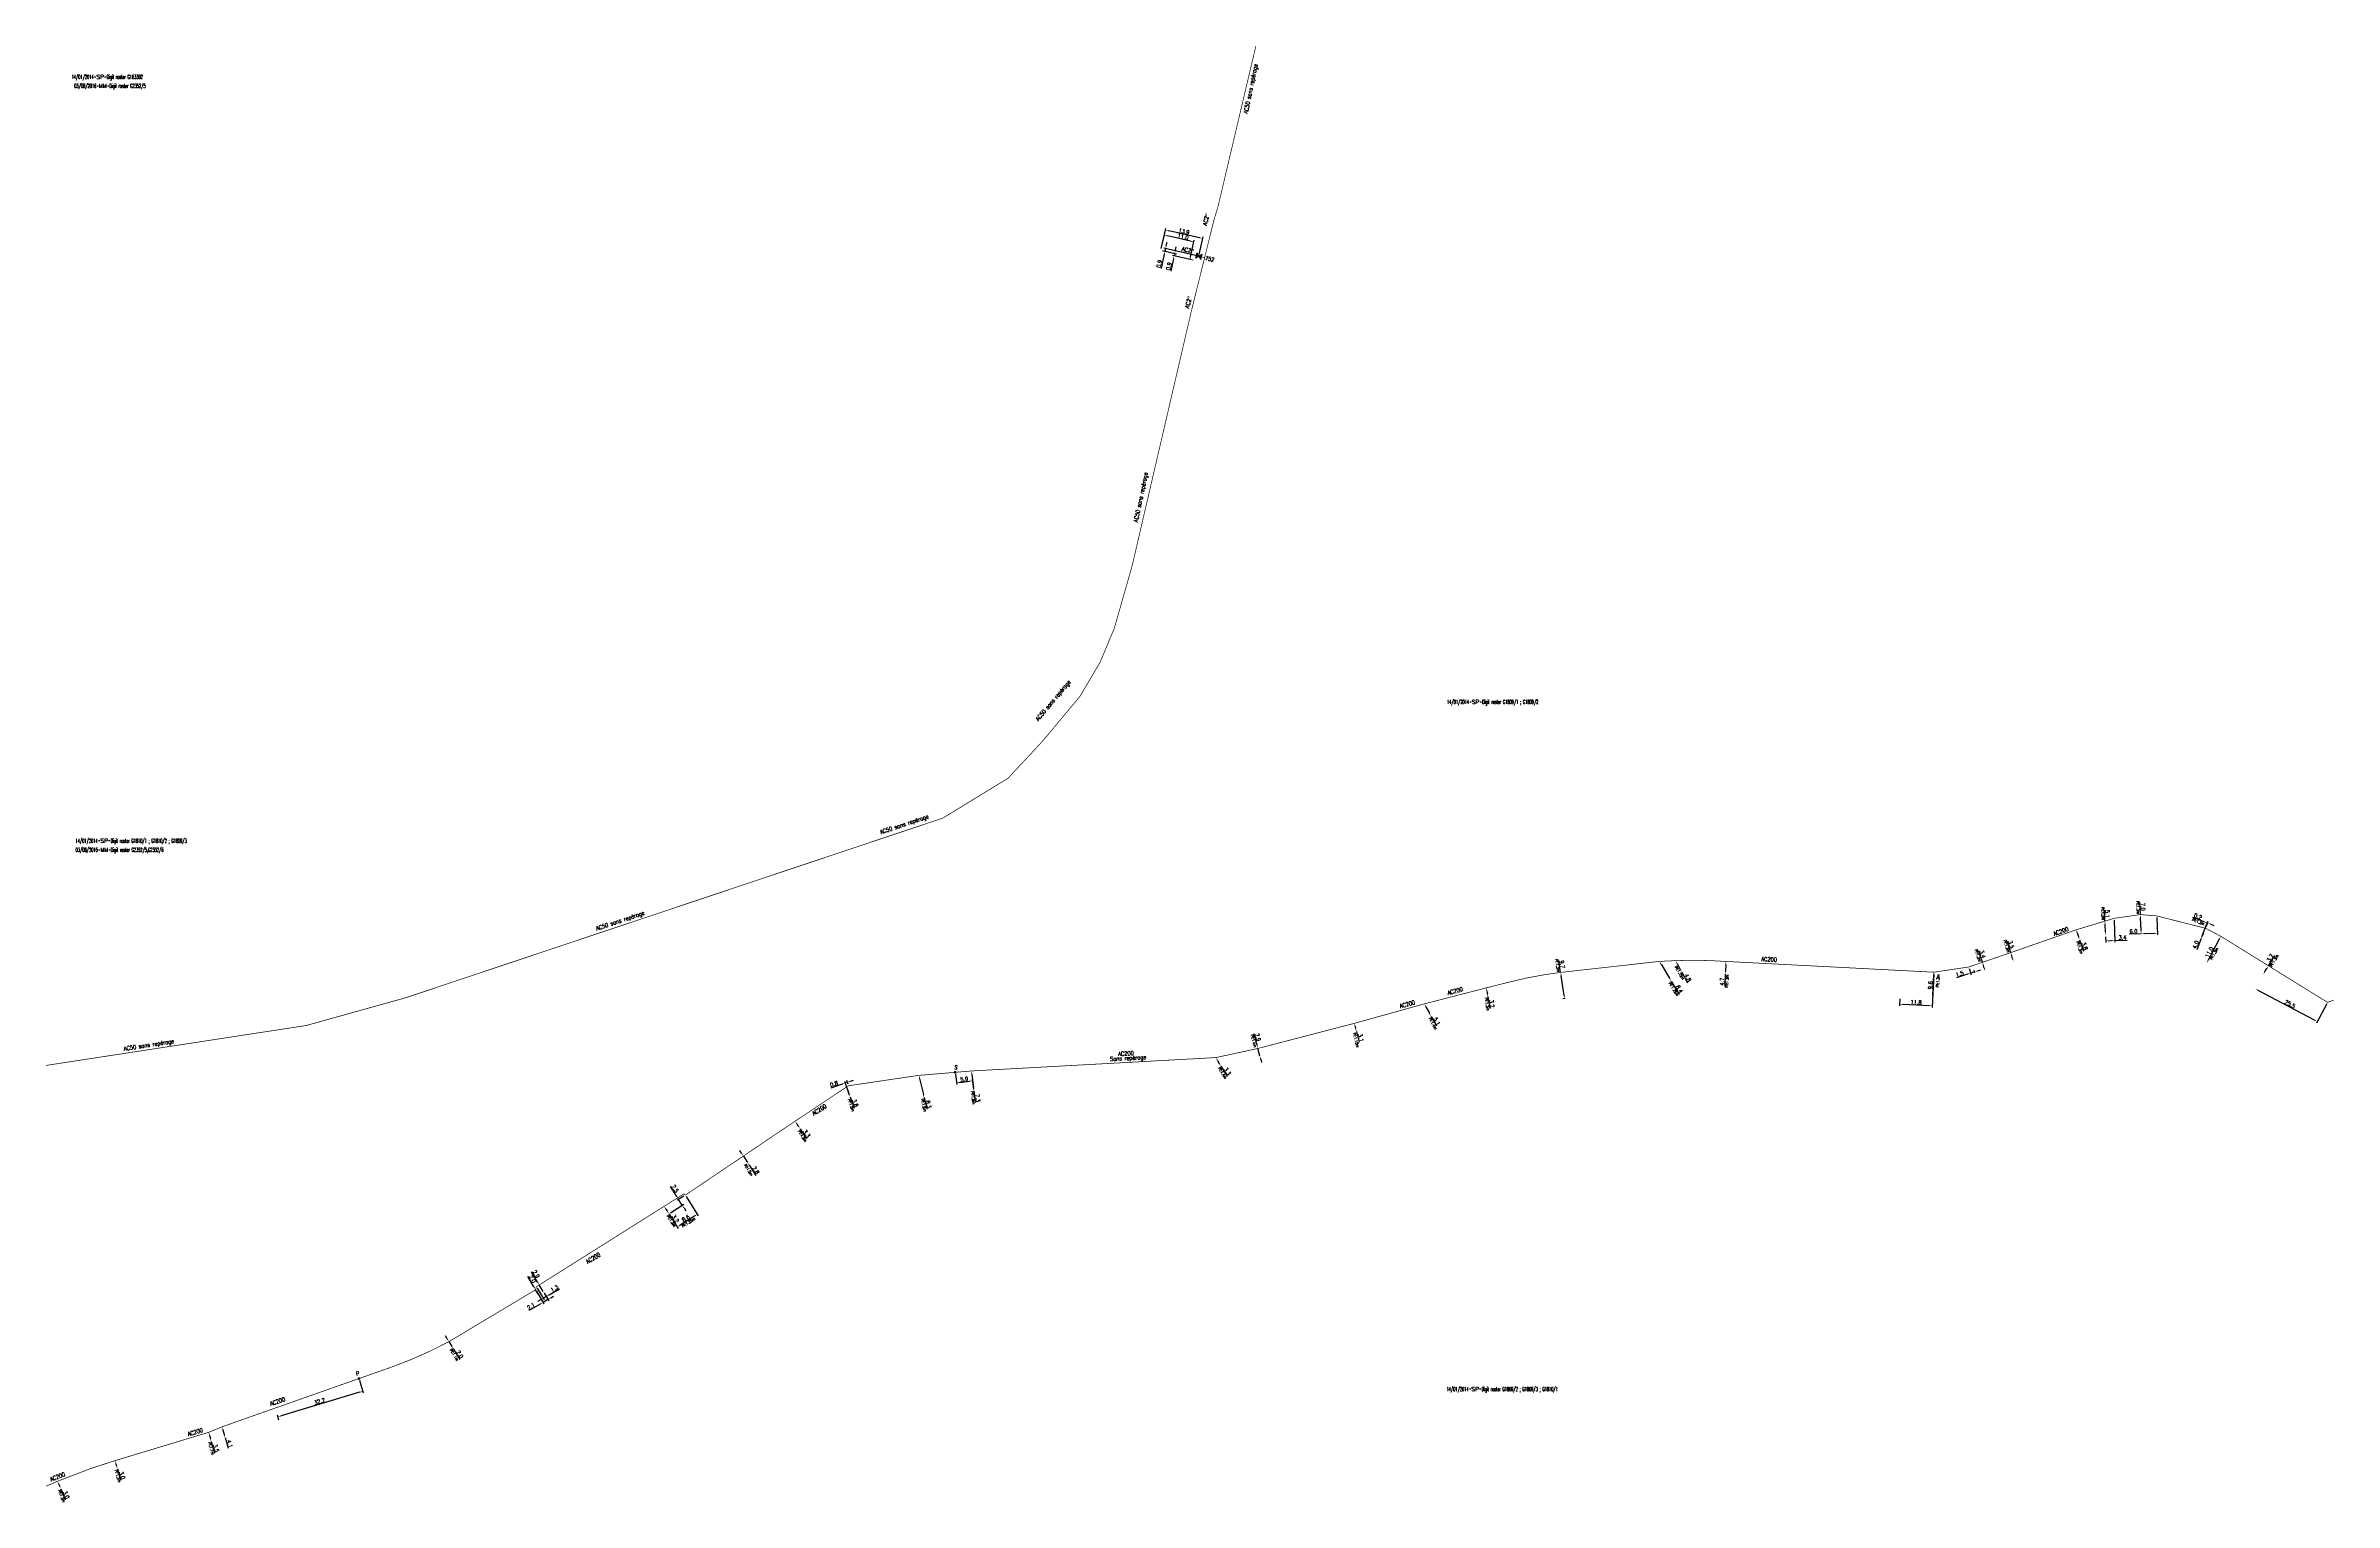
# Model space of a CAD drawing. Header units: millimetres. Extents: x 132993 to 134000, y 129004 to 130000.
# Drawn here: x 133000 to 133832, y 129471 to 130000 of the extents above; entities that cross this region are included whole.
import ezdxf
from ezdxf.enums import TextEntityAlignment as Align

# ---------------------------------------------------------------- set-up
doc = ezdxf.new("R2010")
doc.units = ezdxf.units.MM
doc.header["$PDMODE"] = 34
doc.layers.get('0').update_dxf_attribs({"linetype": 'CONTINUOUS'})
doc.layers.get('DefPoints').update_dxf_attribs({"linetype": 'CONTINUOUS', "lineweight": 0})
for name, color, linetype in [('G_120', 4, 'CONTINUOUS'), ('G_300', 7, 'CONTINUOUS'), ('G_910', 7, 'CONTINUOUS')]:
    doc.layers.add(name, color=color, linetype=linetype)
doc.styles.add('G_ROMANS', font='ROMANS.SHX', dxfattribs={"width": 0.75})
doc.styles.get("Standard").update_dxf_attribs({"font": 'romans.shx', "width": 0.85})
doc.linetypes.add('G_CROSS_COUNTRY', pattern='A,8,-7.08,["CROSS COUNTRY",Standard,S=1,R=0,X=-6.34,Y=-0.5],-7.08', length=22.16)
doc.linetypes.add('G_typB_AP', pattern='A,5,-0.3,["o",Standard,S=1.5,R=0,X=0,Y=-0.5],-1.65', length=6.95)
doc.dimstyles.get("Standard").update_dxf_attribs({"dimtxt": 1.5, "dimasz": 1.2, "dimexe": 0.625, "dimexo": 0.625, "dimgap": 0.25, "dimtad": 1, "dimdec": 1, "dimzin": 0, "dimdsep": 46, "dimtxsty": 'Standard', "dimcen": -0.5, "dimadec": 0, "dimazin": 0, "dimtfac": 1, "dimtdec": 1, "dimtmove": 0, "dimatfit": 3, "dimfxl": 0, "dimtolj": 1, "dimtzin": 0, "dimarcsym": 0})

# ---------------------------------------------------------------- blocks, each defined once
blk = doc.blocks.new('*D101')
at = {"layer": 'DefPoints', "color": 0, "linetype": 'Continuous', "transparency": 16777216}
for p in [(133405.36, 129925.79), (133410.38, 129924.65), (133416.58, 129922.32)]:
    blk.add_point(p, dxfattribs=at)
at = {"layer": 'G_120', "color": 0, "linetype": 'Continuous', "lineweight": -2, "transparency": 16777216}
for p, q in [((133410.64, 129925.82), (133410.91, 129926.99)), ((133405.97, 129925.66), (133410.99, 129924.51)), ((133409.91, 129922.61), (133408.91, 129918.22)), ((133415.97, 129922.46), (133409.57, 129923.91)), ((133410.38, 129924.65), (133410.18, 129923.78))]:
    blk.add_line(p, q, dxfattribs=at)
at = {"layer": 'G_120', "color": 0, "linetype": 'Continuous', "transparency": 16777216}
for points in [[(133409.72, 129922.65), (133410.11, 129922.56), (133410.18, 129923.78)], [(133410.45, 129925.87), (133410.84, 129925.78), (133410.38, 129924.65)]]:
    blk.add_solid(points, dxfattribs=at)
at = {"layer": 'G_120', "color": 0, "linetype": 'Continuous', "transparency": 16777216, "insert": (133408.28, 129919.96), "char_height": 1.5, "attachment_point": 5, "rotation": 77.17106}
blk.add_mtext('\\A1;0.9', dxfattribs=at)
blk = doc.blocks.new('*D102')
at = {"layer": 'DefPoints', "color": 0, "linetype": 'Continuous', "transparency": 16777216}
for p in [(133405.36, 129925.79), (133407.03, 129926.34), (133419.12, 129923.59)]:
    blk.add_point(p, dxfattribs=at)
at = {"layer": 'G_300', "color": 0, "linetype": 'Continuous', "lineweight": -2, "transparency": 16777216}
for p, q in [((133418.51, 129923.72), (133406.43, 129926.48)), ((133407.3, 129927.51), (133407.57, 129928.68)), ((133406.57, 129924.29), (133405.39, 129919.09)), ((133405.97, 129925.66), (133407.44, 129925.32)), ((133407.03, 129926.34), (133406.83, 129925.46))]:
    blk.add_line(p, q, dxfattribs=at)
at = {"layer": 'G_300', "color": 0, "linetype": 'Continuous', "transparency": 16777216}
for points in [[(133407.11, 129927.55), (133407.5, 129927.46), (133407.03, 129926.34)], [(133406.37, 129924.33), (133406.76, 129924.24), (133406.83, 129925.46)]]:
    blk.add_solid(points, dxfattribs=at)
at = {"layer": 'G_300', "color": 0, "linetype": 'Continuous', "transparency": 16777216, "insert": (133404.76, 129920.83), "char_height": 1.5, "attachment_point": 5, "rotation": 77.17106}
blk.add_mtext('\\A1;0.9', dxfattribs=at)
blk = doc.blocks.new('*D103')
at = {"layer": 'DefPoints', "color": 0, "linetype": 'Continuous', "transparency": 16777216}
for p in [(133407.03, 129933.1), (133405.36, 129925.79), (133419.12, 129923.59)]:
    blk.add_point(p, dxfattribs=at)
at = {"layer": 'G_300', "color": 0, "linetype": 'Continuous', "lineweight": -2, "transparency": 16777216}
for p, q in [((133405.5, 129926.4), (133407.17, 129933.71)), ((133419.41, 129930.28), (133408.2, 129932.84)), ((133419.25, 129924.2), (133420.72, 129930.62))]:
    blk.add_line(p, q, dxfattribs=at)
at = {"layer": 'G_300', "color": 0, "linetype": 'Continuous', "transparency": 16777216}
for points in [[(133408.24, 129933.03), (133408.15, 129932.64), (133407.03, 129933.1)], [(133419.45, 129930.48), (133419.37, 129930.09), (133420.58, 129930.02)]]:
    blk.add_solid(points, dxfattribs=at)
at = {"layer": 'G_300', "color": 0, "linetype": 'Continuous', "transparency": 16777216, "insert": (133413.75, 129932.6), "char_height": 1.5, "attachment_point": 5, "rotation": 347.17106}
blk.add_mtext('\\A1;13.9', dxfattribs=at)
blk = doc.blocks.new('G_300_04')
at = {"lineweight": 0}
h = blk.add_hatch(color=256, dxfattribs=at)
h.paths.add_polyline_path([(-1, 1), (-1, -1), (0, 0)])
h.paths.add_polyline_path([(1, 1), (0, 0), (1, -1)])
at = {"lineweight": 0, "flags": 128}
for points in [[(1, 1), (-1, -1)], [(1, -1), (-1, 1)], [(-1, 1), (-1, -1)], [(1, 1), (1, -1)]]:
    blk.add_lwpolyline(points, dxfattribs=at)
at = {"color": 0, "linetype": 'Continuous', "lineweight": 0, "style": 'G_ROMANS', "width": 0.75}
blk.add_attdef('NUM', text='', height=1.5, dxfattribs=at).set_placement((0, 2.07), align=Align.MIDDLE)
at = {"color": 0, "linetype": 'Continuous', "lineweight": 0, "style": 'G_ROMANS', "width": 0.75, "flags": 3}
for tag, p in [('DEF_COUP', (0, -5)), ('DEF_TYPE', (0, -7.5)), ('DEF_LEG', (0, -2.5))]:
    blk.add_attdef(tag, text='', height=1.2, dxfattribs=at).set_placement(p, align=Align.MIDDLE)
blk = doc.blocks.new('*D111')
at = {"layer": 'DefPoints', "color": 0, "linetype": 'Continuous', "transparency": 16777216}
for p in [(133806.17, 129662.46), (133806.17, 129662.46), (133808.08, 129665.57)]:
    blk.add_point(p, dxfattribs=at)
at = {"layer": 'G_120', "color": 0, "linetype": 'Continuous', "lineweight": -2, "transparency": 16777216}
for p, q in [((133808.08, 129665.57), (133810.37, 129669.29)), ((133806.8, 129663.48), (133807.45, 129664.54)), ((133808.61, 129665.24), (133808.61, 129665.24))]:
    blk.add_line(p, q, dxfattribs=at)
at = {"layer": 'G_120', "color": 0, "linetype": 'Continuous', "transparency": 16777216}
for points in [[(133806.63, 129663.58), (133806.97, 129663.37), (133806.17, 129662.46)], [(133807.28, 129664.65), (133807.62, 129664.44), (133808.08, 129665.57)]]:
    blk.add_solid(points, dxfattribs=at)
at = {"layer": 'G_120', "color": 0, "linetype": 'Continuous', "transparency": 16777216, "insert": (133808.68, 129668.46), "char_height": 1.5, "attachment_point": 5, "rotation": 58.49053}
blk.add_mtext('\\A1;3.7', dxfattribs=at)
blk = doc.blocks.new('*D115')
at = {"layer": 'DefPoints', "color": 0, "linetype": 'Continuous', "transparency": 16777216}
for p in [(133803.32, 129657.19), (133803.32, 129657.19), (133829.57, 129652.27)]:
    blk.add_point(p, dxfattribs=at)
at = {"layer": 'G_120', "color": 0, "linetype": 'Continuous', "lineweight": -2, "transparency": 16777216}
for p, q in [((133824.78, 129645.8), (133804.38, 129656.63)), ((133829.28, 129651.72), (133825.54, 129644.68))]:
    blk.add_line(p, q, dxfattribs=at)
at = {"layer": 'G_120', "color": 0, "linetype": 'Continuous', "transparency": 16777216}
for points in [[(133804.47, 129656.8), (133804.28, 129656.45), (133803.32, 129657.19)], [(133824.87, 129645.97), (133824.68, 129645.62), (133825.84, 129645.23)]]:
    blk.add_solid(points, dxfattribs=at)
at = {"layer": 'G_120', "color": 0, "linetype": 'Continuous', "transparency": 16777216, "insert": (133815.92, 129651.63), "char_height": 1.5, "attachment_point": 5, "rotation": 332.03346}
blk.add_mtext('\\A1;25.5', dxfattribs=at)
blk = doc.blocks.new('*D116')
at = {"layer": 'DefPoints', "color": 0, "linetype": 'Continuous', "transparency": 16777216}
for p in [(133790.76, 129676.29), (133785.61, 129666.56), (133785.61, 129666.56)]:
    blk.add_point(p, dxfattribs=at)
at = {"layer": 'G_120', "color": 0, "linetype": 'Continuous', "lineweight": -2, "transparency": 16777216}
blk.add_line((133790.19, 129675.23), (133786.17, 129667.62), dxfattribs=at)
at = {"layer": 'G_120', "color": 0, "linetype": 'Continuous', "transparency": 16777216}
for points in [[(133790.02, 129675.32), (133790.37, 129675.13), (133790.76, 129676.29)], [(133786, 129667.72), (133786.35, 129667.53), (133785.61, 129666.56)]]:
    blk.add_solid(points, dxfattribs=at)
at = {"layer": 'G_120', "color": 0, "linetype": 'Continuous', "transparency": 16777216, "insert": (133786.56, 129670.49), "char_height": 1.5, "attachment_point": 5, "rotation": 62.1232}
blk.add_mtext('\\A1;11.0', dxfattribs=at)
blk = doc.blocks.new('*D117')
at = {"layer": 'DefPoints', "color": 0, "linetype": 'Continuous', "transparency": 16777216}
for p in [(133785.06, 129679.25), (133783.63, 129675.51), (133783.63, 129675.51)]:
    blk.add_point(p, dxfattribs=at)
at = {"layer": 'G_120', "color": 0, "linetype": 'Continuous', "lineweight": -2, "transparency": 16777216}
for p, q in [((133784.63, 129678.13), (133784.06, 129676.63)), ((133783.63, 129675.51), (133782.07, 129671.43))]:
    blk.add_line(p, q, dxfattribs=at)
at = {"layer": 'G_120', "color": 0, "linetype": 'Continuous', "transparency": 16777216}
for points in [[(133784.44, 129678.2), (133784.82, 129678.05), (133785.06, 129679.25)], [(133783.87, 129676.7), (133784.25, 129676.56), (133783.63, 129675.51)]]:
    blk.add_solid(points, dxfattribs=at)
at = {"layer": 'G_120', "color": 0, "linetype": 'Continuous', "transparency": 16777216, "insert": (133781.7, 129673.26), "char_height": 1.5, "attachment_point": 5, "rotation": 69.11758}
blk.add_mtext('\\A1;4.0', dxfattribs=at)
blk = doc.blocks.new('*D118')
at = {"layer": 'DefPoints', "color": 0, "linetype": 'Continuous', "transparency": 16777216}
for p in [(133785.26, 129679.21), (133785.79, 129681.18), (133783.63, 129675.51)]:
    blk.add_point(p, dxfattribs=at)
at = {"layer": 'G_120', "color": 0, "linetype": 'Continuous', "lineweight": -2, "transparency": 16777216}
for p, q in [((133784.67, 129681.6), (133780.59, 129683.16)), ((133783.85, 129676.09), (133786.02, 129681.76)), ((133785.48, 129679.79), (133786.2, 129681.69)), ((133785.98, 129681.1), (133785.79, 129681.18)), ((133787.1, 129680.68), (133788.22, 129680.25))]:
    blk.add_line(p, q, dxfattribs=at)
at = {"layer": 'G_120', "color": 0, "linetype": 'Continuous', "transparency": 16777216}
for points in [[(133784.74, 129681.79), (133784.6, 129681.42), (133785.79, 129681.18)], [(133787.17, 129680.86), (133787.03, 129680.49), (133785.98, 129681.1)]]:
    blk.add_solid(points, dxfattribs=at)
at = {"layer": 'G_120', "color": 0, "linetype": 'Continuous', "transparency": 16777216, "insert": (133782.43, 129683.53), "char_height": 1.5, "attachment_point": 5, "rotation": 339.11758}
blk.add_mtext('\\A1;0.2', dxfattribs=at)
blk = doc.blocks.new('*D119')
at = {"layer": 'DefPoints', "color": 0, "linetype": 'Continuous', "transparency": 16777216}
for p in [(133761.52, 129684.2), (133761.78, 129677.21), (133761.78, 129677.21)]:
    blk.add_point(p, dxfattribs=at)
at = {"layer": 'G_120', "color": 0, "linetype": 'Continuous', "lineweight": -2, "transparency": 16777216}
for p, q in [((133761.52, 129684.2), (133761.36, 129688.57)), ((133761.73, 129678.41), (133761.56, 129683))]:
    blk.add_line(p, q, dxfattribs=at)
at = {"layer": 'G_120', "color": 0, "linetype": 'Continuous', "transparency": 16777216}
for points in [[(133761.76, 129683.01), (133761.36, 129682.99), (133761.52, 129684.2)], [(133761.93, 129678.41), (133761.53, 129678.4), (133761.78, 129677.21)]]:
    blk.add_solid(points, dxfattribs=at)
at = {"layer": 'G_120', "color": 0, "linetype": 'Continuous', "transparency": 16777216, "insert": (133762.42, 129687.02), "char_height": 1.5, "attachment_point": 5, "rotation": 272.09921}
blk.add_mtext('\\A1;7.0', dxfattribs=at)
blk = doc.blocks.new('*D120')
at = {"layer": 'DefPoints', "color": 0, "linetype": 'Continuous', "transparency": 16777216}
for p in [(133748.63, 129681.83), (133748.82, 129676.73), (133748.82, 129676.73)]:
    blk.add_point(p, dxfattribs=at)
at = {"layer": 'G_120', "color": 0, "linetype": 'Continuous', "lineweight": -2, "transparency": 16777216}
for p, q in [((133748.63, 129681.83), (133748.48, 129685.83)), ((133748.77, 129677.93), (133748.67, 129680.63))]:
    blk.add_line(p, q, dxfattribs=at)
at = {"layer": 'G_120', "color": 0, "linetype": 'Continuous', "transparency": 16777216}
for points in [[(133748.87, 129680.64), (133748.47, 129680.62), (133748.63, 129681.83)], [(133748.97, 129677.94), (133748.57, 129677.92), (133748.82, 129676.73)]]:
    blk.add_solid(points, dxfattribs=at)
at = {"layer": 'G_120', "color": 0, "linetype": 'Continuous', "transparency": 16777216, "insert": (133749.53, 129684.47), "char_height": 1.5, "attachment_point": 5, "rotation": 272.09921}
blk.add_mtext('\\A1;5.1', dxfattribs=at)
blk = doc.blocks.new('*D121')
at = {"layer": 'DefPoints', "color": 0, "linetype": 'Continuous', "transparency": 16777216}
for p in [(133751.95, 129682.83), (133748.82, 129676.73), (133748.89, 129674.64)]:
    blk.add_point(p, dxfattribs=at)
at = {"layer": 'G_120', "color": 0, "linetype": 'Continuous', "lineweight": -2, "transparency": 16777216}
for p, q in [((133751.97, 129682.21), (133752.26, 129674.14)), ((133748.84, 129676.11), (133748.92, 129674.02)), ((133750.09, 129674.69), (133751.04, 129674.72)), ((133752.24, 129674.77), (133756.67, 129674.93))]:
    blk.add_line(p, q, dxfattribs=at)
at = {"layer": 'G_120', "color": 0, "linetype": 'Continuous', "transparency": 16777216}
for points in [[(133750.09, 129674.89), (133750.1, 129674.49), (133748.89, 129674.64)], [(133751.03, 129674.92), (133751.05, 129674.52), (133752.24, 129674.77)]]:
    blk.add_solid(points, dxfattribs=at)
at = {"layer": 'G_120', "color": 0, "linetype": 'Continuous', "transparency": 16777216, "insert": (133755.02, 129675.87), "char_height": 1.5, "attachment_point": 5, "rotation": 2.09921}
blk.add_mtext('\\A1;3.4', dxfattribs=at)
blk = doc.blocks.new('*D122')
at = {"layer": 'DefPoints', "color": 0, "linetype": 'Continuous', "transparency": 16777216}
for p in [(133738.14, 129678.66), (133739.37, 129675.06), (133739.37, 129675.06)]:
    blk.add_point(p, dxfattribs=at)
at = {"layer": 'G_120', "color": 0, "linetype": 'Continuous', "lineweight": -2, "transparency": 16777216}
for p, q in [((133738.53, 129677.52), (133738.98, 129676.2)), ((133739.37, 129675.06), (133740.79, 129670.93)), ((133739.96, 129675.27), (133739.96, 129675.27))]:
    blk.add_line(p, q, dxfattribs=at)
at = {"layer": 'G_120', "color": 0, "linetype": 'Continuous', "transparency": 16777216}
for points in [[(133738.72, 129677.59), (133738.34, 129677.46), (133738.14, 129678.66)], [(133739.17, 129676.26), (133738.79, 129676.13), (133739.37, 129675.06)]]:
    blk.add_solid(points, dxfattribs=at)
at = {"layer": 'G_120', "color": 0, "linetype": 'Continuous', "transparency": 16777216, "insert": (133741.22, 129672.75), "char_height": 1.5, "attachment_point": 5, "rotation": 288.93769}
blk.add_mtext('\\A1;3.8', dxfattribs=at)
blk = doc.blocks.new('*D123')
at = {"layer": 'DefPoints', "color": 0, "linetype": 'Continuous', "transparency": 16777216}
for p in [(133761.78, 129677.21), (133761.78, 129677.21), (133767.5, 129683.71)]:
    blk.add_point(p, dxfattribs=at)
at = {"layer": 'G_120', "color": 0, "linetype": 'Continuous', "lineweight": -2, "transparency": 16777216}
for p, q in [((133761.78, 129677.21), (133757.47, 129677.05)), ((133766.53, 129677.38), (133762.97, 129677.25)), ((133767.52, 129683.09), (133767.75, 129676.8)), ((133761.8, 129676.58), (133761.8, 129676.58))]:
    blk.add_line(p, q, dxfattribs=at)
at = {"layer": 'G_120', "color": 0, "linetype": 'Continuous', "transparency": 16777216}
for points in [[(133762.97, 129677.45), (133762.98, 129677.05), (133761.78, 129677.21)], [(133766.52, 129677.58), (133766.54, 129677.18), (133767.73, 129677.43)]]:
    blk.add_solid(points, dxfattribs=at)
at = {"layer": 'G_120', "color": 0, "linetype": 'Continuous', "transparency": 16777216, "insert": (133758.99, 129678.11), "char_height": 1.5, "attachment_point": 5, "rotation": 2.09921}
blk.add_mtext('\\A1;6.0', dxfattribs=at)
blk = doc.blocks.new('*D124')
at = {"layer": 'DefPoints', "color": 0, "linetype": 'Continuous', "transparency": 16777216}
for p in [(133704.06, 129666.84), (133705.14, 129663.62), (133705.14, 129663.62)]:
    blk.add_point(p, dxfattribs=at)
at = {"layer": 'G_120', "color": 0, "linetype": 'Continuous', "lineweight": -2, "transparency": 16777216}
for p, q in [((133704.06, 129666.84), (133702.65, 129671.05)), ((133704.76, 129664.75), (133704.44, 129665.71))]:
    blk.add_line(p, q, dxfattribs=at)
at = {"layer": 'G_120', "color": 0, "linetype": 'Continuous', "transparency": 16777216}
for points in [[(133704.63, 129665.77), (133704.25, 129665.64), (133704.06, 129666.84)], [(133704.95, 129664.82), (133704.57, 129664.69), (133705.14, 129663.62)]]:
    blk.add_solid(points, dxfattribs=at)
at = {"layer": 'G_120', "color": 0, "linetype": 'Continuous', "transparency": 16777216, "insert": (133704.11, 129669.83), "char_height": 1.5, "attachment_point": 5, "rotation": 288.50666}
blk.add_mtext('\\A1;3.4', dxfattribs=at)
blk = doc.blocks.new('*D125')
at = {"layer": 'DefPoints', "color": 0, "linetype": 'Continuous', "transparency": 16777216}
for p in [(133501.14, 129651.73), (133503.59, 129647.26), (133503.59, 129647.26)]:
    blk.add_point(p, dxfattribs=at)
at = {"layer": 'G_120', "color": 0, "linetype": 'Continuous', "lineweight": -2, "transparency": 16777216}
for p, q in [((133501.71, 129650.68), (133503.01, 129648.31)), ((133503.59, 129647.26), (133505.52, 129643.74))]:
    blk.add_line(p, q, dxfattribs=at)
at = {"layer": 'G_120', "color": 0, "linetype": 'Continuous', "transparency": 16777216}
for points in [[(133501.89, 129650.77), (133501.54, 129650.58), (133501.14, 129651.73)], [(133503.19, 129648.41), (133502.84, 129648.21), (133503.59, 129647.26)]]:
    blk.add_solid(points, dxfattribs=at)
at = {"layer": 'G_120', "color": 0, "linetype": 'Continuous', "transparency": 16777216, "insert": (133505.72, 129645.46), "char_height": 1.5, "attachment_point": 5, "rotation": 298.74185}
blk.add_mtext('\\A1;5.1', dxfattribs=at)
blk = doc.blocks.new('*D126')
at = {"layer": 'DefPoints', "color": 0, "linetype": 'Continuous', "transparency": 16777216}
for p in [(133523.72, 129657.56), (133524.25, 129654.36), (133524.25, 129654.36)]:
    blk.add_point(p, dxfattribs=at)
at = {"layer": 'G_120', "color": 0, "linetype": 'Continuous', "lineweight": -2, "transparency": 16777216}
for p, q in [((133523.92, 129656.38), (133524.06, 129655.54)), ((133524.25, 129654.36), (133524.97, 129650.04))]:
    blk.add_line(p, q, dxfattribs=at)
at = {"layer": 'G_120', "color": 0, "linetype": 'Continuous', "transparency": 16777216}
for points in [[(133524.12, 129656.41), (133523.72, 129656.35), (133523.72, 129657.56)], [(133524.25, 129655.57), (133523.86, 129655.51), (133524.25, 129654.36)]]:
    blk.add_solid(points, dxfattribs=at)
at = {"layer": 'G_120', "color": 0, "linetype": 'Continuous', "transparency": 16777216, "insert": (133525.69, 129651.77), "char_height": 1.5, "attachment_point": 5, "rotation": 279.40451}
blk.add_mtext('\\A1;3.2', dxfattribs=at)
blk = doc.blocks.new('*D127')
at = {"layer": 'DefPoints', "color": 0, "linetype": 'Continuous', "transparency": 16777216}
for p in [(133550.71, 129663.16), (133552.14, 129653.61), (133552.97, 129653.74)]:
    blk.add_point(p, dxfattribs=at)
at = {"layer": 'G_120', "color": 0, "linetype": 'Continuous', "lineweight": -2, "transparency": 16777216}
for p, q in [((133550.71, 129663.16), (133550.06, 129667.48)), ((133551.96, 129654.8), (133550.89, 129661.97)), ((133552.35, 129653.64), (133551.52, 129653.52))]:
    blk.add_line(p, q, dxfattribs=at)
at = {"layer": 'G_120', "color": 0, "linetype": 'Continuous', "transparency": 16777216}
for points in [[(133551.09, 129662), (133550.69, 129661.94), (133550.71, 129663.16)], [(133552.16, 129654.83), (133551.76, 129654.77), (133552.14, 129653.61)]]:
    blk.add_solid(points, dxfattribs=at)
at = {"layer": 'G_120', "color": 0, "linetype": 'Continuous', "transparency": 16777216, "insert": (133551.29, 129666.06), "char_height": 1.5, "attachment_point": 5, "rotation": 278.50286}
blk.add_mtext('\\A1;9.7', dxfattribs=at)
blk = doc.blocks.new('*D128')
at = {"layer": 'DefPoints', "color": 0, "linetype": 'Continuous', "transparency": 16777216}
for p in [(133586.59, 129667.17), (133590.91, 129660.03), (133590.91, 129660.03)]:
    blk.add_point(p, dxfattribs=at)
at = {"layer": 'G_120', "color": 0, "linetype": 'Continuous', "lineweight": -2, "transparency": 16777216}
for p, q in [((133587.21, 129666.14), (133590.29, 129661.05)), ((133590.37, 129659.7), (133590.37, 129659.7)), ((133590.91, 129660.03), (133593.83, 129655.2))]:
    blk.add_line(p, q, dxfattribs=at)
at = {"layer": 'G_120', "color": 0, "linetype": 'Continuous', "transparency": 16777216}
for points in [[(133587.38, 129666.25), (133587.04, 129666.04), (133586.59, 129667.17)], [(133590.46, 129661.16), (133590.12, 129660.95), (133590.91, 129660.03)]]:
    blk.add_solid(points, dxfattribs=at)
at = {"layer": 'G_120', "color": 0, "linetype": 'Continuous', "transparency": 16777216, "insert": (133593.85, 129657.1), "char_height": 1.5, "attachment_point": 5, "rotation": 301.17683}
blk.add_mtext('\\A1;8.4', dxfattribs=at)
blk = doc.blocks.new('*D129')
at = {"layer": 'DefPoints', "color": 0, "linetype": 'Continuous', "transparency": 16777216}
for p in [(133592.48, 129667.46), (133594.75, 129663.23), (133594.75, 129663.23)]:
    blk.add_point(p, dxfattribs=at)
at = {"layer": 'G_120', "color": 0, "linetype": 'Continuous', "lineweight": -2, "transparency": 16777216}
for p, q in [((133593.04, 129666.41), (133594.18, 129664.29)), ((133594.75, 129663.23), (133596.82, 129659.38))]:
    blk.add_line(p, q, dxfattribs=at)
at = {"layer": 'G_120', "color": 0, "linetype": 'Continuous', "transparency": 16777216}
for points in [[(133593.22, 129666.5), (133592.87, 129666.31), (133592.48, 129667.46)], [(133594.36, 129664.39), (133594, 129664.2), (133594.75, 129663.23)]]:
    blk.add_solid(points, dxfattribs=at)
at = {"layer": 'G_120', "color": 0, "linetype": 'Continuous', "transparency": 16777216, "insert": (133596.95, 129661.25), "char_height": 1.5, "attachment_point": 5, "rotation": 298.26537}
blk.add_mtext('\\A1;4.8', dxfattribs=at)
blk = doc.blocks.new('*D133')
at = {"layer": 'DefPoints', "color": 0, "linetype": 'Continuous', "transparency": 16777216}
for p in [(133272.36, 129609.09), (133274.14, 129606.31), (133274.14, 129606.31)]:
    blk.add_point(p, dxfattribs=at)
at = {"layer": 'G_120', "color": 0, "linetype": 'Continuous', "lineweight": -2, "transparency": 16777216}
for p, q in [((133273.01, 129608.08), (133273.49, 129607.32)), ((133274.14, 129606.31), (133276.49, 129602.63))]:
    blk.add_line(p, q, dxfattribs=at)
at = {"layer": 'G_120', "color": 0, "linetype": 'Continuous', "transparency": 16777216}
for points in [[(133273.17, 129608.19), (133272.84, 129607.97), (133272.36, 129609.09)], [(133273.66, 129607.43), (133273.32, 129607.21), (133274.14, 129606.31)]]:
    blk.add_solid(points, dxfattribs=at)
at = {"layer": 'G_120', "color": 0, "linetype": 'Continuous', "transparency": 16777216, "insert": (133276.48, 129604.5), "char_height": 1.5, "attachment_point": 5, "rotation": 302.56982}
blk.add_mtext('\\A1;3.3', dxfattribs=at)
blk = doc.blocks.new('*D134')
at = {"layer": 'DefPoints', "color": 0, "linetype": 'Continuous', "transparency": 16777216}
for p in [(133291.08, 129621.54), (133292.33, 129617.95), (133292.33, 129617.95)]:
    blk.add_point(p, dxfattribs=at)
at = {"layer": 'G_120', "color": 0, "linetype": 'Continuous', "lineweight": -2, "transparency": 16777216}
for p, q in [((133291.48, 129620.4), (133291.94, 129619.08)), ((133292.33, 129617.95), (133293.77, 129613.82))]:
    blk.add_line(p, q, dxfattribs=at)
at = {"layer": 'G_120', "color": 0, "linetype": 'Continuous', "transparency": 16777216}
for points in [[(133291.67, 129620.47), (133291.29, 129620.34), (133291.08, 129621.54)], [(133292.13, 129619.15), (133291.75, 129619.02), (133292.33, 129617.95)]]:
    blk.add_solid(points, dxfattribs=at)
at = {"layer": 'G_120', "color": 0, "linetype": 'Continuous', "transparency": 16777216, "insert": (133294.19, 129615.65), "char_height": 1.5, "attachment_point": 5, "rotation": 289.18826}
blk.add_mtext('\\A1;3.8', dxfattribs=at)
blk = doc.blocks.new('*D135')
at = {"layer": 'DefPoints', "color": 0, "linetype": 'Continuous', "transparency": 16777216}
for p in [(133290.59, 129622.96), (133291.78, 129621.96), (133292.33, 129617.95)]:
    blk.add_point(p, dxfattribs=at)
at = {"layer": 'G_120', "color": 0, "linetype": 'Continuous', "lineweight": -2, "transparency": 16777216}
for p, q in [((133289.46, 129622.57), (133285.33, 129621.13)), ((133292.13, 129618.54), (133290.38, 129623.55)), ((133291.34, 129623.22), (133290.59, 129622.96)), ((133291.58, 129622.56), (133291.14, 129623.81)), ((133292.48, 129623.62), (133293.61, 129624.01))]:
    blk.add_line(p, q, dxfattribs=at)
at = {"layer": 'G_120', "color": 0, "linetype": 'Continuous', "transparency": 16777216}
for points in [[(133289.39, 129622.75), (133289.52, 129622.38), (133290.59, 129622.96)], [(133292.41, 129623.81), (133292.54, 129623.43), (133291.34, 129623.22)]]:
    blk.add_solid(points, dxfattribs=at)
at = {"layer": 'G_120', "color": 0, "linetype": 'Continuous', "transparency": 16777216, "insert": (133286.5, 129622.59), "char_height": 1.5, "attachment_point": 5, "rotation": 19.18826}
blk.add_mtext('\\A1;0.8', dxfattribs=at)
blk = doc.blocks.new('*D136')
at = {"layer": 'DefPoints', "color": 0, "linetype": 'Continuous', "transparency": 16777216}
for p in [(133317.34, 129625.74), (133319.24, 129617.66), (133319.24, 129617.66)]:
    blk.add_point(p, dxfattribs=at)
at = {"layer": 'G_120', "color": 0, "linetype": 'Continuous', "lineweight": -2, "transparency": 16777216}
for p, q in [((133317.62, 129624.58), (133318.97, 129618.83)), ((133319.24, 129617.66), (133320.24, 129613.41))]:
    blk.add_line(p, q, dxfattribs=at)
at = {"layer": 'G_120', "color": 0, "linetype": 'Continuous', "transparency": 16777216}
for points in [[(133317.81, 129624.62), (133317.42, 129624.53), (133317.34, 129625.74)], [(133319.16, 129618.88), (133318.77, 129618.79), (133319.24, 129617.66)]]:
    blk.add_solid(points, dxfattribs=at)
at = {"layer": 'G_120', "color": 0, "linetype": 'Continuous', "transparency": 16777216, "insert": (133320.85, 129615.18), "char_height": 1.5, "attachment_point": 5, "rotation": 283.23663}
blk.add_mtext('\\A1;8.3', dxfattribs=at)
blk = doc.blocks.new('*D137')
at = {"layer": 'DefPoints', "color": 0, "linetype": 'Continuous', "transparency": 16777216}
for p in [(133330.53, 129626.84), (133336.9, 129623.79), (133337.39, 129620.14)]:
    blk.add_point(p, dxfattribs=at)
at = {"layer": 'G_300', "color": 0, "linetype": 'Continuous', "lineweight": -2, "transparency": 16777216}
for p, q in [((133330.62, 129626.22), (133331.13, 129622.38)), ((133332.24, 129623.16), (133335.71, 129623.63)), ((133337.3, 129620.76), (133336.81, 129624.41))]:
    blk.add_line(p, q, dxfattribs=at)
at = {"layer": 'G_300', "color": 0, "linetype": 'Continuous', "transparency": 16777216}
for points in [[(133332.21, 129623.36), (133332.27, 129622.96), (133331.05, 129623)], [(133335.68, 129623.82), (133335.73, 129623.43), (133336.9, 129623.79)]]:
    blk.add_solid(points, dxfattribs=at)
at = {"layer": 'G_300', "color": 0, "linetype": 'Continuous', "transparency": 16777216, "insert": (133333.84, 129624.38), "char_height": 1.5, "attachment_point": 5, "rotation": 7.67707}
blk.add_mtext('\\A1;5.9', dxfattribs=at)
blk = doc.blocks.new('*D138')
at = {"layer": 'DefPoints', "color": 0, "linetype": 'Continuous', "transparency": 16777216}
for p in [(133336.42, 129627.33), (133337.39, 129620.14), (133337.39, 129620.14)]:
    blk.add_point(p, dxfattribs=at)
at = {"layer": 'G_120', "color": 0, "linetype": 'Continuous', "lineweight": -2, "transparency": 16777216}
for p, q in [((133336.58, 129626.14), (133337.23, 129621.33)), ((133337.39, 129620.14), (133337.97, 129615.81))]:
    blk.add_line(p, q, dxfattribs=at)
at = {"layer": 'G_120', "color": 0, "linetype": 'Continuous', "transparency": 16777216}
for points in [[(133336.78, 129626.16), (133336.38, 129626.11), (133336.42, 129627.33)], [(133337.43, 129621.36), (133337.03, 129621.3), (133337.39, 129620.14)]]:
    blk.add_solid(points, dxfattribs=at)
at = {"layer": 'G_120', "color": 0, "linetype": 'Continuous', "transparency": 16777216, "insert": (133338.75, 129617.51), "char_height": 1.5, "attachment_point": 5, "rotation": 277.67707}
blk.add_mtext('\\A1;7.3', dxfattribs=at)
blk = doc.blocks.new('*D139')
at = {"layer": 'DefPoints', "color": 0, "linetype": 'Continuous', "transparency": 16777216}
for p in [(133425.32, 129632.2), (133427.18, 129629.07), (133427.18, 129629.07)]:
    blk.add_point(p, dxfattribs=at)
at = {"layer": 'G_120', "color": 0, "linetype": 'Continuous', "lineweight": -2, "transparency": 16777216}
for p, q in [((133425.93, 129631.17), (133426.56, 129630.1)), ((133427.18, 129629.07), (133429.41, 129625.31))]:
    blk.add_line(p, q, dxfattribs=at)
at = {"layer": 'G_120', "color": 0, "linetype": 'Continuous', "transparency": 16777216}
for points in [[(133426.1, 129631.27), (133425.76, 129631.07), (133425.32, 129632.2)], [(133426.74, 129630.2), (133426.39, 129630), (133427.18, 129629.07)]]:
    blk.add_solid(points, dxfattribs=at)
at = {"layer": 'G_120', "color": 0, "linetype": 'Continuous', "transparency": 16777216, "insert": (133429.46, 129627.19), "char_height": 1.5, "attachment_point": 5, "rotation": 300.72783}
blk.add_mtext('\\A1;3.3', dxfattribs=at)
blk = doc.blocks.new('*D140')
at = {"layer": 'DefPoints', "color": 0, "linetype": 'Continuous', "transparency": 16777216}
for p in [(133440.64, 129635.52), (133441.35, 129632.76), (133441.35, 129632.76)]:
    blk.add_point(p, dxfattribs=at)
at = {"layer": 'G_120', "color": 0, "linetype": 'Continuous', "lineweight": -2, "transparency": 16777216}
for p, q in [((133440.33, 129636.68), (133439.25, 129640.85)), ((133440.03, 129635.36), (133440.03, 129635.36)), ((133441.35, 129632.76), (133440.64, 129635.52)), ((133440.75, 129632.6), (133440.75, 129632.6)), ((133441.66, 129631.6), (133441.96, 129630.44))]:
    blk.add_line(p, q, dxfattribs=at)
at = {"layer": 'G_120', "color": 0, "linetype": 'Continuous', "transparency": 16777216}
for points in [[(133440.53, 129636.73), (133440.14, 129636.63), (133440.64, 129635.52)], [(133441.85, 129631.65), (133441.46, 129631.55), (133441.35, 129632.76)]]:
    blk.add_solid(points, dxfattribs=at)
at = {"layer": 'G_120', "color": 0, "linetype": 'Continuous', "transparency": 16777216, "insert": (133440.61, 129639.6), "char_height": 1.5, "attachment_point": 5, "rotation": 284.57734}
blk.add_mtext('\\A1;2.9', dxfattribs=at)
blk = doc.blocks.new('*D141')
at = {"layer": 'DefPoints', "color": 0, "linetype": 'Continuous', "transparency": 16777216}
for p in [(133475.67, 129644.65), (133476.42, 129641.69), (133476.42, 129641.69)]:
    blk.add_point(p, dxfattribs=at)
at = {"layer": 'G_120', "color": 0, "linetype": 'Continuous', "lineweight": -2, "transparency": 16777216}
for p, q in [((133475.96, 129643.49), (133476.12, 129642.86)), ((133476.42, 129641.69), (133477.4, 129637.81))]:
    blk.add_line(p, q, dxfattribs=at)
at = {"layer": 'G_120', "color": 0, "linetype": 'Continuous', "transparency": 16777216}
for points in [[(133476.16, 129643.54), (133475.77, 129643.44), (133475.67, 129644.65)], [(133476.32, 129642.91), (133475.93, 129642.81), (133476.42, 129641.69)]]:
    blk.add_solid(points, dxfattribs=at)
at = {"layer": 'G_120', "color": 0, "linetype": 'Continuous', "transparency": 16777216, "insert": (133478.03, 129639.41), "char_height": 1.5, "attachment_point": 5, "rotation": 284.18774}
blk.add_mtext('\\A1;3.1', dxfattribs=at)
blk = doc.blocks.new('*D142')
at = {"layer": 'DefPoints', "color": 0, "linetype": 'Continuous', "transparency": 16777216}
for p in [(133146.47, 129528.91), (133147.51, 129527.2), (133147.51, 129527.2)]:
    blk.add_point(p, dxfattribs=at)
at = {"layer": 'G_120', "color": 0, "linetype": 'Continuous', "lineweight": -2, "transparency": 16777216}
for p, q in [((133145.86, 129529.94), (133145.24, 129530.97)), ((133146.47, 129528.91), (133147.51, 129527.2)), ((133148.13, 129526.17), (133150.38, 129522.43))]:
    blk.add_line(p, q, dxfattribs=at)
at = {"layer": 'G_120', "color": 0, "linetype": 'Continuous', "transparency": 16777216}
for points in [[(133146.03, 129530.04), (133145.68, 129529.84), (133146.47, 129528.91)], [(133148.3, 129526.28), (133147.96, 129526.07), (133147.51, 129527.2)]]:
    blk.add_solid(points, dxfattribs=at)
at = {"layer": 'G_120', "color": 0, "linetype": 'Continuous', "transparency": 16777216, "insert": (133150.42, 129524.3), "char_height": 1.5, "attachment_point": 5, "rotation": 301.08278}
blk.add_mtext('\\A1;2.0', dxfattribs=at)
blk = doc.blocks.new('*D143')
at = {"layer": 'DefPoints', "color": 0, "linetype": 'Continuous', "transparency": 16777216}
for p in [(133113.74, 129515.48), (133084.3, 129501.57), (133084.86, 129499.73)]:
    blk.add_point(p, dxfattribs=at)
at = {"layer": 'G_300', "color": 0, "linetype": 'Continuous', "lineweight": -2, "transparency": 16777216}
for p, q in [((133113.98, 129510.52), (133085.45, 129501.91)), ((133113.92, 129514.88), (133115.31, 129510.27)), ((133084.67, 129500.33), (133084.12, 129502.17))]:
    blk.add_line(p, q, dxfattribs=at)
at = {"layer": 'G_300', "color": 0, "linetype": 'Continuous', "transparency": 16777216}
for points in [[(133113.92, 129510.71), (133114.04, 129510.33), (133115.13, 129510.86)], [(133085.39, 129502.1), (133085.51, 129501.72), (133084.3, 129501.57)]]:
    blk.add_solid(points, dxfattribs=at)
at = {"layer": 'G_300', "color": 0, "linetype": 'Continuous', "transparency": 16777216, "insert": (133099.43, 129507.17), "char_height": 1.5, "attachment_point": 5, "rotation": 16.78296}
blk.add_mtext('\\A1;32.2', dxfattribs=at)
blk = doc.blocks.new('*D144')
at = {"layer": 'DefPoints', "color": 0, "linetype": 'Continuous', "transparency": 16777216}
for p in [(133063.99, 129497.95), (133065.1, 129494), (133065.1, 129494)]:
    blk.add_point(p, dxfattribs=at)
at = {"layer": 'G_120', "color": 0, "linetype": 'Continuous', "lineweight": -2, "transparency": 16777216}
for p, q in [((133064.31, 129496.79), (133064.77, 129495.16)), ((133065.1, 129494), (133066.18, 129490.15))]:
    blk.add_line(p, q, dxfattribs=at)
at = {"layer": 'G_120', "color": 0, "linetype": 'Continuous', "transparency": 16777216}
for points in [[(133064.5, 129496.85), (133064.12, 129496.74), (133063.99, 129497.95)], [(133064.97, 129495.21), (133064.58, 129495.1), (133065.1, 129494)]]:
    blk.add_solid(points, dxfattribs=at)
at = {"layer": 'G_120', "color": 0, "linetype": 'Continuous', "transparency": 16777216, "insert": (133066.77, 129491.77), "char_height": 1.5, "attachment_point": 5, "rotation": 285.7307}
blk.add_mtext('\\A1;4.1', dxfattribs=at)
blk = doc.blocks.new('*D145')
at = {"layer": 'DefPoints', "color": 0, "linetype": 'Continuous', "transparency": 16777216}
for p in [(133059.11, 129495.93), (133060.07, 129492.57), (133060.07, 129492.57)]:
    blk.add_point(p, dxfattribs=at)
at = {"layer": 'G_120', "color": 0, "linetype": 'Continuous', "lineweight": -2, "transparency": 16777216}
for p, q in [((133059.44, 129494.78), (133059.74, 129493.72)), ((133060.07, 129492.57), (133061.27, 129488.36))]:
    blk.add_line(p, q, dxfattribs=at)
at = {"layer": 'G_120', "color": 0, "linetype": 'Continuous', "transparency": 16777216}
for points in [[(133059.63, 129494.83), (133059.25, 129494.72), (133059.11, 129495.93)], [(133059.93, 129493.77), (133059.55, 129493.66), (133060.07, 129492.57)]]:
    blk.add_solid(points, dxfattribs=at)
at = {"layer": 'G_120', "color": 0, "linetype": 'Continuous', "transparency": 16777216, "insert": (133061.8, 129490.16), "char_height": 1.5, "attachment_point": 5, "rotation": 285.96106}
blk.add_mtext('\\A1;3.5', dxfattribs=at)
blk = doc.blocks.new('*D146')
at = {"layer": 'DefPoints', "color": 0, "linetype": 'Continuous', "transparency": 16777216}
for p in [(133025.05, 129485.63), (133025.93, 129482.68), (133025.93, 129482.68)]:
    blk.add_point(p, dxfattribs=at)
at = {"layer": 'G_120', "color": 0, "linetype": 'Continuous', "lineweight": -2, "transparency": 16777216}
for p, q in [((133025.39, 129484.48), (133025.59, 129483.83)), ((133025.93, 129482.68), (133027.17, 129478.49))]:
    blk.add_line(p, q, dxfattribs=at)
at = {"layer": 'G_120', "color": 0, "linetype": 'Continuous', "transparency": 16777216}
for points in [[(133025.59, 129484.53), (133025.2, 129484.42), (133025.05, 129485.63)], [(133025.78, 129483.89), (133025.39, 129483.77), (133025.93, 129482.68)]]:
    blk.add_solid(points, dxfattribs=at)
at = {"layer": 'G_120', "color": 0, "linetype": 'Continuous', "transparency": 16777216, "insert": (133027.67, 129480.29), "char_height": 1.5, "attachment_point": 5, "rotation": 286.47199}
blk.add_mtext('\\A1;3.0', dxfattribs=at)
blk = doc.blocks.new('*D147')
at = {"layer": 'DefPoints', "color": 0, "linetype": 'Continuous', "transparency": 16777216}
for p in [(133004.16, 129478.16), (133004.16, 129478.16), (133005.31, 129475.39)]:
    blk.add_point(p, dxfattribs=at)
at = {"layer": 'G_120', "color": 0, "linetype": 'Continuous', "lineweight": -2, "transparency": 16777216}
for p, q in [((133004.62, 129477.05), (133004.85, 129476.49)), ((133005.31, 129475.39), (133006.97, 129471.35))]:
    blk.add_line(p, q, dxfattribs=at)
at = {"layer": 'G_120', "color": 0, "linetype": 'Continuous', "transparency": 16777216}
for points in [[(133004.8, 129477.12), (133004.43, 129476.97), (133004.16, 129478.16)], [(133005.03, 129476.57), (133004.66, 129476.42), (133005.31, 129475.39)]]:
    blk.add_solid(points, dxfattribs=at)
at = {"layer": 'G_120', "color": 0, "linetype": 'Continuous', "transparency": 16777216, "insert": (133007.29, 129473.19), "char_height": 1.5, "attachment_point": 5, "rotation": 292.441}
blk.add_mtext('\\A1;3.0', dxfattribs=at)
blk = doc.blocks.new('G_300_12')
at = {"color": 0, "linetype": 'Continuous', "lineweight": 0, "const_width": 0.497, "flags": 128}
blk.add_lwpolyline([(-0.25, 0, 1), (0.25, 0, 1)], format="xyb", close=True, dxfattribs=at)
at = {"color": 0, "linetype": 'Continuous', "lineweight": 0, "style": 'G_ROMANS', "width": 0.75}
blk.add_text('P', height=1.5, dxfattribs=at).set_placement((0, 1.85), align=Align.MIDDLE)
at = {"color": 0, "linetype": 'Continuous', "lineweight": 0, "style": 'G_ROMANS', "width": 0.75, "flags": 3}
for tag, p in [('DEF_COUP', (0, -7.5)), ('DEF_LEG', (0, -5)), ('DEF_TYPE', (0, -10))]:
    blk.add_attdef(tag, text='', height=1.2, dxfattribs=at).set_placement(p, align=Align.MIDDLE)
blk = doc.blocks.new('*D148')
at = {"layer": 'DefPoints', "color": 0, "linetype": 'Continuous', "transparency": 16777216}
for p in [(133179.34, 129549.54), (133180.79, 129547.09), (133180.79, 129547.09)]:
    blk.add_point(p, dxfattribs=at)
at = {"layer": 'G_120', "color": 0, "linetype": 'Continuous', "lineweight": -2, "transparency": 16777216}
for p, q in [((133178.73, 129550.58), (133176.54, 129554.29)), ((133180.79, 129547.09), (133179.34, 129549.54)), ((133181.4, 129546.06), (133182.01, 129545.02))]:
    blk.add_line(p, q, dxfattribs=at)
at = {"layer": 'G_120', "color": 0, "linetype": 'Continuous', "transparency": 16777216}
for points in [[(133178.9, 129550.68), (133178.56, 129550.48), (133179.34, 129549.54)], [(133181.57, 129546.16), (133181.23, 129545.96), (133180.79, 129547.09)]]:
    blk.add_solid(points, dxfattribs=at)
at = {"layer": 'G_120', "color": 0, "linetype": 'Continuous', "transparency": 16777216, "insert": (133178.19, 129553.46), "char_height": 1.5, "attachment_point": 5, "rotation": 300.54382}
blk.add_mtext('\\A1;2.9', dxfattribs=at)
blk = doc.blocks.new('*D149')
at = {"layer": 'DefPoints', "color": 0, "linetype": 'Continuous', "transparency": 16777216}
for p in [(133178.26, 129548.91), (133180.79, 129547.09), (133181.85, 129545.3)]:
    blk.add_point(p, dxfattribs=at)
at = {"layer": 'G_120', "color": 0, "linetype": 'Continuous', "lineweight": -2, "transparency": 16777216}
for p, q in [((133178.58, 129548.37), (133181.09, 129544.13)), ((133179.74, 129544.06), (133178.7, 129543.45)), ((133180.77, 129544.67), (133181.85, 129545.3)), ((133181.11, 129546.55), (133182.16, 129544.76)), ((133182.88, 129545.91), (133186.63, 129548.13))]:
    blk.add_line(p, q, dxfattribs=at)
at = {"layer": 'G_120', "color": 0, "linetype": 'Continuous', "transparency": 16777216}
for points in [[(133179.63, 129544.23), (133179.84, 129543.88), (133180.77, 129544.67)], [(133182.78, 129546.08), (133182.98, 129545.74), (133181.85, 129545.3)]]:
    blk.add_solid(points, dxfattribs=at)
at = {"layer": 'G_120', "color": 0, "linetype": 'Continuous', "transparency": 16777216, "insert": (133184.84, 129548.23), "char_height": 1.5, "attachment_point": 5, "rotation": 30.54382}
blk.add_mtext('\\A1;1.3', dxfattribs=at)
blk = doc.blocks.new('*D150')
at = {"layer": 'DefPoints', "color": 0, "linetype": 'Continuous', "transparency": 16777216}
for p in [(133178, 129547.78), (133180.79, 129547.09), (133182.47, 129544.24)]:
    blk.add_point(p, dxfattribs=at)
at = {"layer": 'G_120', "color": 0, "linetype": 'Continuous', "lineweight": -2, "transparency": 16777216}
for p, q in [((133178.32, 129547.25), (133181.02, 129542.66)), ((133182.47, 129544.24), (133180.71, 129543.2)), ((133181.11, 129546.55), (133182.79, 129543.7)), ((133183.5, 129544.85), (133184.54, 129545.46)), ((133179.67, 129542.59), (133175.59, 129540.18))]:
    blk.add_line(p, q, dxfattribs=at)
at = {"layer": 'G_120', "color": 0, "linetype": 'Continuous', "transparency": 16777216}
for points in [[(133183.4, 129545.02), (133183.61, 129544.68), (133182.47, 129544.24)], [(133179.57, 129542.76), (133179.77, 129542.42), (133180.71, 129543.2)]]:
    blk.add_solid(points, dxfattribs=at)
at = {"layer": 'G_120', "color": 0, "linetype": 'Continuous', "transparency": 16777216, "insert": (133176.29, 129541.76), "char_height": 1.5, "attachment_point": 5, "rotation": 30.54382}
blk.add_mtext('\\A1;2.1', dxfattribs=at)
blk = doc.blocks.new('*D151')
at = {"layer": 'DefPoints', "color": 0, "linetype": 'Continuous', "transparency": 16777216}
for p in [(133178, 129547.78), (133179.02, 129546.06), (133179.02, 129546.06)]:
    blk.add_point(p, dxfattribs=at)
at = {"layer": 'G_120', "color": 0, "linetype": 'Continuous', "lineweight": -2, "transparency": 16777216}
for p, q in [((133177.39, 129548.82), (133175.17, 129552.58)), ((133179.02, 129546.06), (133178, 129547.78)), ((133179.63, 129545.03), (133180.24, 129543.99))]:
    blk.add_line(p, q, dxfattribs=at)
at = {"layer": 'G_120', "color": 0, "linetype": 'Continuous', "transparency": 16777216}
for points in [[(133177.56, 129548.92), (133177.22, 129548.72), (133178, 129547.78)], [(133179.8, 129545.13), (133179.45, 129544.93), (133179.02, 129546.06)]]:
    blk.add_solid(points, dxfattribs=at)
at = {"layer": 'G_120', "color": 0, "linetype": 'Continuous', "transparency": 16777216, "insert": (133176.84, 129551.72), "char_height": 1.5, "attachment_point": 5, "rotation": 300.54382}
blk.add_mtext('\\A1;2.0', dxfattribs=at)
blk = doc.blocks.new('*D152')
at = {"layer": 'DefPoints', "color": 0, "linetype": 'Continuous', "transparency": 16777216}
for p in [(133224.73, 129578.12), (133226.45, 129575.42), (133226.45, 129575.42)]:
    blk.add_point(p, dxfattribs=at)
at = {"layer": 'G_120', "color": 0, "linetype": 'Continuous', "lineweight": -2, "transparency": 16777216}
for p, q in [((133225.38, 129577.11), (133225.81, 129576.44)), ((133226.45, 129575.42), (133228.8, 129571.73))]:
    blk.add_line(p, q, dxfattribs=at)
at = {"layer": 'G_120', "color": 0, "linetype": 'Continuous', "transparency": 16777216}
for points in [[(133225.54, 129577.22), (133225.21, 129577), (133224.73, 129578.12)], [(133225.97, 129576.54), (133225.64, 129576.33), (133226.45, 129575.42)]]:
    blk.add_solid(points, dxfattribs=at)
at = {"layer": 'G_120', "color": 0, "linetype": 'Continuous', "transparency": 16777216, "insert": (133228.79, 129573.61), "char_height": 1.5, "attachment_point": 5, "rotation": 302.45673}
blk.add_mtext('\\A1;3.2', dxfattribs=at)
blk = doc.blocks.new('*D153')
at = {"layer": 'DefPoints', "color": 0, "linetype": 'Continuous', "transparency": 16777216}
for p in [(133232.35, 129582.18), (133226.45, 129575.42), (133229.51, 129570.61)]:
    blk.add_point(p, dxfattribs=at)
at = {"layer": 'G_120', "color": 0, "linetype": 'Continuous', "lineweight": -2, "transparency": 16777216}
for p, q in [((133232.68, 129581.65), (133237.1, 129574.7)), ((133226.78, 129574.9), (133229.85, 129570.08)), ((133235.75, 129574.58), (133230.52, 129571.25))]:
    blk.add_line(p, q, dxfattribs=at)
at = {"layer": 'G_120', "color": 0, "linetype": 'Continuous', "transparency": 16777216}
for points in [[(133230.42, 129571.42), (133230.63, 129571.08), (133229.51, 129570.61)], [(133235.65, 129574.75), (133235.86, 129574.41), (133236.77, 129575.22)]]:
    blk.add_solid(points, dxfattribs=at)
at = {"layer": 'G_120', "color": 0, "linetype": 'Continuous', "transparency": 16777216, "insert": (133232.6, 129573.76), "char_height": 1.5, "attachment_point": 5, "rotation": 32.45673}
blk.add_mtext('\\A1;8.6', dxfattribs=at)
blk = doc.blocks.new('*D154')
at = {"layer": 'DefPoints', "color": 0, "linetype": 'Continuous', "transparency": 16777216}
for p in [(133231.33, 129578.53), (133232.36, 129582.15), (133226.45, 129575.42)]:
    blk.add_point(p, dxfattribs=at)
at = {"layer": 'G_120', "color": 0, "linetype": 'Continuous', "lineweight": -2, "transparency": 16777216}
for p, q in [((133229.35, 129581.65), (133227, 129585.34)), ((133226.98, 129575.76), (133231.86, 129578.86)), ((133231.84, 129581.81), (133229.46, 129580.3)), ((133231.33, 129578.53), (133229.99, 129580.64)), ((133231.98, 129577.52), (133232.62, 129576.5))]:
    blk.add_line(p, q, dxfattribs=at)
at = {"layer": 'G_120', "color": 0, "linetype": 'Continuous', "transparency": 16777216}
for points in [[(133229.52, 129581.76), (133229.18, 129581.54), (133229.99, 129580.64)], [(133232.14, 129577.62), (133231.81, 129577.41), (133231.33, 129578.53)]]:
    blk.add_solid(points, dxfattribs=at)
at = {"layer": 'G_120', "color": 0, "linetype": 'Continuous', "transparency": 16777216, "insert": (133228.7, 129584.54), "char_height": 1.5, "attachment_point": 5, "rotation": 302.45673}
blk.add_mtext('\\A1;2.5', dxfattribs=at)
blk = doc.blocks.new('*D155')
at = {"layer": 'DefPoints', "color": 0, "linetype": 'Continuous', "transparency": 16777216}
for p in [(133253.53, 129596.39), (133255.04, 129594.04), (133255.04, 129594.04)]:
    blk.add_point(p, dxfattribs=at)
at = {"layer": 'G_120', "color": 0, "linetype": 'Continuous', "lineweight": -2, "transparency": 16777216}
for p, q in [((133252.88, 129597.4), (133252.23, 129598.41)), ((133253.53, 129596.39), (133255.04, 129594.04)), ((133255.69, 129593.03), (133258.05, 129589.35))]:
    blk.add_line(p, q, dxfattribs=at)
at = {"layer": 'G_120', "color": 0, "linetype": 'Continuous', "transparency": 16777216}
for points in [[(133253.05, 129597.51), (133252.71, 129597.29), (133253.53, 129596.39)], [(133255.86, 129593.14), (133255.52, 129592.92), (133255.04, 129594.04)]]:
    blk.add_solid(points, dxfattribs=at)
at = {"layer": 'G_120', "color": 0, "linetype": 'Continuous', "transparency": 16777216, "insert": (133258.04, 129591.22), "char_height": 1.5, "attachment_point": 5, "rotation": 302.72927}
blk.add_mtext('\\A1;2.8', dxfattribs=at)
blk = doc.blocks.new('G_300_11')
at = {"color": 0, "linetype": 'Continuous', "const_width": 0.497, "flags": 128}
blk.add_lwpolyline([(-0.25, 0, 1), (0.25, 0, 1)], format="xyb", close=True, dxfattribs=at)
at = {"color": 0, "linetype": 'Continuous', "style": 'G_ROMANS', "width": 0.75}
blk.add_text('S', height=1.5, dxfattribs=at).set_placement((0, 1.85), align=Align.MIDDLE)
at = {"color": 0, "linetype": 'Continuous', "width": 0.75, "flags": 3}
for tag, p in [('DEF_COUP', (0, -7.5)), ('DEF_LEG', (0, -5)), ('DEF_TYPE', (0, -10))]:
    blk.add_attdef(tag, text='', height=1.2, dxfattribs=at).set_placement(p, align=Align.MIDDLE)
blk = doc.blocks.new('*D156')
at = {"layer": 'DefPoints', "color": 0, "linetype": 'Continuous', "transparency": 16777216}
for p in [(133610.56, 129662.51), (133610.56, 129662.51), (133610.78, 129667.16)]:
    blk.add_point(p, dxfattribs=at)
at = {"layer": 'G_120', "color": 0, "linetype": 'Continuous', "lineweight": -2, "transparency": 16777216}
for p, q in [((133610.56, 129662.51), (133610.37, 129658.15)), ((133610.72, 129665.96), (133610.62, 129663.71))]:
    blk.add_line(p, q, dxfattribs=at)
at = {"layer": 'G_120', "color": 0, "linetype": 'Continuous', "transparency": 16777216}
for points in [[(133610.42, 129663.72), (133610.82, 129663.7), (133610.56, 129662.51)], [(133610.52, 129665.97), (133610.92, 129665.95), (133610.78, 129667.16)]]:
    blk.add_solid(points, dxfattribs=at)
at = {"layer": 'G_120', "color": 0, "linetype": 'Continuous', "transparency": 16777216, "insert": (133609.44, 129659.78), "char_height": 1.5, "attachment_point": 5, "rotation": 87.38784}
blk.add_mtext('\\A1;4.7', dxfattribs=at)
blk = doc.blocks.new('*D157')
at = {"layer": 'DefPoints', "color": 0, "linetype": 'Continuous', "transparency": 16777216}
for p in [(133686.38, 129663.25), (133674.12, 129654.24), (133673.99, 129651.59)]:
    blk.add_point(p, dxfattribs=at)
at = {"layer": 'G_120', "color": 0, "linetype": 'Continuous', "lineweight": -2, "transparency": 16777216}
for p, q in [((133686.35, 129662.63), (133685.75, 129650.39)), ((133674.09, 129653.62), (133673.96, 129650.96)), ((133684.58, 129651.07), (133675.19, 129651.53))]:
    blk.add_line(p, q, dxfattribs=at)
at = {"layer": 'G_120', "color": 0, "linetype": 'Continuous', "transparency": 16777216}
for points in [[(133675.2, 129651.73), (133675.18, 129651.33), (133673.99, 129651.59)], [(133684.59, 129651.27), (133684.57, 129650.87), (133685.78, 129651.01)]]:
    blk.add_solid(points, dxfattribs=at)
at = {"layer": 'G_120', "color": 0, "linetype": 'Continuous', "transparency": 16777216, "insert": (133679.94, 129652.3), "char_height": 1.5, "attachment_point": 5, "rotation": 357.21148}
blk.add_mtext('\\A1;11.8', dxfattribs=at)
blk = doc.blocks.new('*D158')
at = {"layer": 'DefPoints', "color": 0, "linetype": 'Continuous', "transparency": 16777216}
for p in [(133686.38, 129663.25), (133685.91, 129653.66), (133685.91, 129653.66)]:
    blk.add_point(p, dxfattribs=at)
at = {"layer": 'G_120', "color": 0, "linetype": 'Continuous', "lineweight": -2, "transparency": 16777216}
blk.add_line((133686.32, 129662.05), (133685.97, 129654.86), dxfattribs=at)
at = {"layer": 'G_120', "color": 0, "linetype": 'Continuous', "transparency": 16777216}
for points in [[(133686.12, 129662.06), (133686.52, 129662.04), (133686.38, 129663.25)], [(133685.77, 129654.87), (133686.17, 129654.85), (133685.91, 129653.66)]]:
    blk.add_solid(points, dxfattribs=at)
at = {"layer": 'G_120', "color": 0, "linetype": 'Continuous', "transparency": 16777216, "insert": (133685.14, 129658.51), "char_height": 1.5, "attachment_point": 5, "rotation": 87.21148}
blk.add_mtext('\\A1;9.6', dxfattribs=at)
blk = doc.blocks.new('*D159')
at = {"layer": 'DefPoints', "color": 0, "linetype": 'Continuous', "transparency": 16777216}
for p in [(133699.08, 129665.14), (133701.24, 129663.38), (133701.56, 129662.43)]:
    blk.add_point(p, dxfattribs=at)
at = {"layer": 'G_120', "color": 0, "linetype": 'Continuous', "lineweight": -2, "transparency": 16777216}
for p, q in [((133698.68, 129662.53), (133694.7, 129661.21)), ((133699.28, 129664.54), (133700.01, 129662.31)), ((133701.24, 129663.38), (133699.82, 129662.91)), ((133701.36, 129663.02), (133701.05, 129663.97)), ((133702.38, 129663.76), (133703.52, 129664.13))]:
    blk.add_line(p, q, dxfattribs=at)
at = {"layer": 'G_120', "color": 0, "linetype": 'Continuous', "transparency": 16777216}
for points in [[(133698.62, 129662.72), (133698.74, 129662.34), (133699.82, 129662.91)], [(133702.32, 129663.95), (133702.44, 129663.57), (133701.24, 129663.38)]]:
    blk.add_solid(points, dxfattribs=at)
at = {"layer": 'G_120', "color": 0, "linetype": 'Continuous', "transparency": 16777216, "insert": (133695.81, 129662.63), "char_height": 1.5, "attachment_point": 5, "rotation": 18.32509}
blk.add_mtext('\\A1;1.5', dxfattribs=at)
blk = doc.blocks.new('*D160')
at = {"layer": 'DefPoints', "color": 0, "linetype": 'Continuous', "transparency": 16777216}
for p in [(133714.36, 129670.37), (133715.41, 129667.08), (133715.41, 129667.08)]:
    blk.add_point(p, dxfattribs=at)
at = {"layer": 'G_120', "color": 0, "linetype": 'Continuous', "lineweight": -2, "transparency": 16777216}
for p, q in [((133714.36, 129670.37), (133713.04, 129674.53)), ((133715.04, 129668.22), (133714.72, 129669.22))]:
    blk.add_line(p, q, dxfattribs=at)
at = {"layer": 'G_120', "color": 0, "linetype": 'Continuous', "transparency": 16777216}
for points in [[(133714.92, 129669.28), (133714.53, 129669.16), (133714.36, 129670.37)], [(133715.23, 129668.28), (133714.85, 129668.16), (133715.41, 129667.08)]]:
    blk.add_solid(points, dxfattribs=at)
at = {"layer": 'G_120', "color": 0, "linetype": 'Continuous', "transparency": 16777216, "insert": (133714.47, 129673.32), "char_height": 1.5, "attachment_point": 5, "rotation": 287.63891}
blk.add_mtext('\\A1;3.5', dxfattribs=at)
blk = doc.blocks.new('*D177')
at = {"layer": 'DefPoints', "color": 0, "linetype": 'Continuous', "transparency": 16777216}
for p in [(133406.6, 129931.23), (133405.36, 129925.79), (133415.94, 129922.72)]:
    blk.add_point(p, dxfattribs=at)
at = {"layer": 'G_120', "color": 0, "linetype": 'Continuous', "lineweight": -2, "transparency": 16777216}
for p, q in [((133405.5, 129926.4), (133406.74, 129931.84)), ((133416.16, 129929.06), (133407.77, 129930.96)), ((133416.08, 129923.33), (133417.47, 129929.4))]:
    blk.add_line(p, q, dxfattribs=at)
at = {"layer": 'G_120', "color": 0, "linetype": 'Continuous', "transparency": 16777216}
for points in [[(133407.82, 129931.16), (133407.73, 129930.77), (133406.6, 129931.23)], [(133416.2, 129929.25), (133416.11, 129928.86), (133417.33, 129928.79)]]:
    blk.add_solid(points, dxfattribs=at)
at = {"layer": 'G_120', "color": 0, "linetype": 'Continuous', "transparency": 16777216, "insert": (133413.42, 129930.7), "char_height": 1.5, "attachment_point": 5, "rotation": 347.17106}
blk.add_mtext('\\A1;11.0', dxfattribs=at)
blk = doc.blocks.new('GIS_MODF')
at = {"color": 0, "linetype": 'Continuous', "flags": 128}
for points in [[(-2.18, -0.01), (-1.68, -0.01)], [(1.52, -0.01), (2.02, -0.01)]]:
    blk.add_lwpolyline(points, dxfattribs=at)
at = {"color": 0, "linetype": 'Continuous', "width": 0.5}
blk.add_attdef('DATE', text='', height=1.5, dxfattribs=at).set_placement((-2.5, -0.8), align=Align.RIGHT)
at = {"color": 0, "linetype": 'Continuous', "width": 1.771291}
blk.add_attdef('USER', text='', height=1.5, dxfattribs=at).set_placement((-1.51, -0.8), (1.28, -0.8), align=Align.FIT)
at = {"color": 0, "linetype": 'Continuous', "width": 0.5}
blk.add_attdef('DESC', (2.29, -0.8), '', height=1.5, dxfattribs=at)

msp = doc.modelspace()

# ---------------------------------------------------------------- linework, layer by layer
at = {"layer": 'G_120', "linetype": 'G_CROSS_COUNTRY', "flags": 128}
for points in [[(133421.25, 129923.1, 0.25, 0.25, 0), (133424.67, 129936.9, 0.25, 0.25, 0), (133424.67, 129936.9, 0.25, 0.25, 0), (133426.1, 129941.56, 0.25, 0.25, 0), (133439.88, 130000.01, 0, 0, 0)], [(133000, 129629.35, 0.25, 0.25, 0), (133000, 129629.35, 0.25, 0.25, 0), (133094.65, 129643.88, 0.25, 0.25, 0), (133130.96, 129654.02, 0.25, 0.25, 0), (133326.06, 129719.28, 0.25, 0.25, 0), (133349.79, 129733.79, 0.25, 0.25, 0), (133362.3, 129747.24, 0.25, 0.25, 0), (133375.93, 129763.56, 0.25, 0.25, 0), (133383.25, 129775.97, 0.25, 0.25, 0), (133388.43, 129788.35, 0.25, 0.25, 0), (133394.94, 129811.23, 0.25, 0.25, 0), (133416.28, 129903.03, 0.25, 0.25, 0), (133421.25, 129923.1, 0, 0, 0)]]:
    msp.add_lwpolyline(points, format="xyseb", dxfattribs=at)
at = {"layer": 'G_120', "linetype": 'G_typB_AP', "const_width": 0.25, "flags": 128}
for points in [[(133417.19, 129922.18), (133416.38, 129922.36, -0.414214), (133416, 129922.96), (133416.18, 129923.74, -0.414214), (133416.78, 129924.12), (133418.14, 129923.81)], [(133831.86, 129653.15), (133829.57, 129652.27), (133808.08, 129665.57), (133790.76, 129676.29), (133785.26, 129679.21), (133785.06, 129679.25), (133767.5, 129683.71), (133761.52, 129684.2), (133751.95, 129682.83), (133748.63, 129681.83), (133738.14, 129678.66), (133716.46, 129671.1), (133714.36, 129670.37), (133704.06, 129666.84), (133704.06, 129666.84), (133704.06, 129666.84), (133704.06, 129666.84), (133699.08, 129665.14), (133686.38, 129663.25), (133686.38, 129663.25), (133610.78, 129667.16), (133610.78, 129667.16, 0.026949), (133592.48, 129667.46), (133592.48, 129667.46), (133586.59, 129667.17), (133550.71, 129663.18), (133550.71, 129663.18, 0.031415), (133532.04, 129659.67), (133523.72, 129657.56), (133501.14, 129651.73), (133492.43, 129649.31), (133475.67, 129644.65), (133440.64, 129635.52), (133425.32, 129632.2), (133336.42, 129627.33), (133317.34, 129625.74), (133291.78, 129621.96), (133291.08, 129621.54), (133272.36, 129609.09), (133253.53, 129596.39), (133253.53, 129596.39), (133232.58, 129582.29, -0.421964), (133232.23, 129582.36), (133232.14, 129582.49, 0.412875), (133231.8, 129582.57), (133224.73, 129578.12), (133200.08, 129562.6), (133179.34, 129549.54), (133179.34, 129549.54), (133179.34, 129549.54), (133178.45, 129549.02, 0.204518), (133178.22, 129548.7), (133178.05, 129547.99, -0.202887), (133177.82, 129547.67), (133146.47, 129528.91), (133146.47, 129528.91), (133146.47, 129528.91, -0.038329), (133125.17, 129519.5), (133063.99, 129497.95), (133059.11, 129495.93), (133025.05, 129485.63), (133016.58, 129482.89), (133004.16, 129478.16), (133000, 129476.32)]]:
    msp.add_lwpolyline(points, format="xyb", dxfattribs=at)
msp.add_lwpolyline([(133420.09, 129923.36), (133421.25, 129923.1)], dxfattribs=at)

# ---------------------------------------------------------------- block references
at = {"layer": 'G_300'}
ref = msp.add_blockref('G_300_04', (133419.12, 129923.59), dxfattribs=dict(at, rotation=347.1710639028237))
ref.add_attrib('NUM', '752', dxfattribs={"layer": '0', "color": 0, "linetype": 'Continuous', "height": 1.5, "rotation": 347.17106, "width": 0.75}).set_placement((133423.1, 129922.61), align=Align.MIDDLE_CENTER)
for name, p, rotation in [('G_300_11', (133330.53, 129626.84), 348.9609036614956), ('G_300_12', (133113.74, 129515.48), 14.20083973320499)]:
    msp.add_blockref(name, p, dxfattribs=dict(at, rotation=rotation))
at = {"layer": 'G_910'}
ref = msp.add_blockref('GIS_MODF', (133019.76, 129988.86), dxfattribs=at)
ref.add_attrib('DATE', '14/01/2014', dxfattribs={"layer": '0', "color": 0, "linetype": 'Continuous', "height": 1.5, "width": 0.5}).set_placement((133017.25, 129988.06), align=Align.RIGHT)
ref.add_attrib('USER', 'SP', dxfattribs={"layer": '0', "color": 0, "linetype": 'Continuous', "height": 1.5, "width": 1.025485}).set_placement((133018.25, 129988.06), (133021.03, 129988.06), align=Align.FIT)
ref.add_attrib('DESC', 'Digit raster G1633B2', (133022.05, 129988.06), dxfattribs={"layer": '0', "color": 0, "linetype": 'Continuous', "height": 1.5, "width": 0.5})
ref = msp.add_blockref('GIS_MODF', (133020.75, 129985.6), dxfattribs=at)
ref.add_attrib('DATE', '03/08/2016', dxfattribs={"layer": '0', "color": 0, "linetype": 'Continuous', "height": 1.5, "width": 0.5}).set_placement((133018.25, 129984.8), align=Align.RIGHT)
ref.add_attrib('USER', 'MM', dxfattribs={"layer": '0', "color": 0, "linetype": 'Continuous', "height": 1.5, "width": 0.885646}).set_placement((133019.24, 129984.8), (133022.03, 129984.8), align=Align.FIT)
ref.add_attrib('DESC', 'Digit raster G2352/5', (133023.04, 129984.8), dxfattribs={"layer": '0', "color": 0, "linetype": 'Continuous', "height": 1.5, "width": 0.5})
ref = msp.add_blockref('GIS_MODF', (133519.89, 129761.58), dxfattribs=at)
ref.add_attrib('DATE', '14/01/2014', dxfattribs={"layer": '0', "color": 0, "linetype": 'Continuous', "height": 1.5, "width": 0.5}).set_placement((133517.39, 129760.78), align=Align.RIGHT)
ref.add_attrib('USER', 'SP', dxfattribs={"layer": '0', "color": 0, "linetype": 'Continuous', "height": 1.5, "width": 1.025485}).set_placement((133518.38, 129760.78), (133521.17, 129760.78), align=Align.FIT)
ref.add_attrib('DESC', 'Digit raster G1809/1 ; G1809/2', (133522.18, 129760.78), dxfattribs={"layer": '0', "color": 0, "linetype": 'Continuous', "height": 1.5, "width": 0.5})
ref = msp.add_blockref('GIS_MODF', (133021.19, 129711.09), dxfattribs=at)
ref.add_attrib('DATE', '14/01/2014', dxfattribs={"layer": '0', "color": 0, "linetype": 'Continuous', "height": 1.5, "width": 0.5}).set_placement((133018.69, 129710.29), align=Align.RIGHT)
ref.add_attrib('USER', 'SP', dxfattribs={"layer": '0', "color": 0, "linetype": 'Continuous', "height": 1.5, "width": 1.025485}).set_placement((133019.68, 129710.29), (133022.47, 129710.29), align=Align.FIT)
ref.add_attrib('DESC', 'Digit raster G1810/1 ; G1810/2 ; G1809/3', (133023.48, 129710.29), dxfattribs={"layer": '0', "color": 0, "linetype": 'Continuous', "height": 1.5, "width": 0.5})
ref = msp.add_blockref('GIS_MODF', (133021.25, 129707.81), dxfattribs=at)
ref.add_attrib('DATE', '03/08/2016', dxfattribs={"layer": '0', "color": 0, "linetype": 'Continuous', "height": 1.5, "width": 0.5}).set_placement((133018.75, 129707.01), align=Align.RIGHT)
ref.add_attrib('USER', 'MM', dxfattribs={"layer": '0', "color": 0, "linetype": 'Continuous', "height": 1.5, "width": 0.885646}).set_placement((133019.75, 129707.01), (133022.53, 129707.01), align=Align.FIT)
ref.add_attrib('DESC', 'Digit raster G2352/5,G2352/6', (133023.54, 129707.01), dxfattribs={"layer": '0', "color": 0, "linetype": 'Continuous', "height": 1.5, "width": 0.5})
ref = msp.add_blockref('GIS_MODF', (133519.71, 129511.7), dxfattribs=at)
ref.add_attrib('DATE', '14/01/2014', dxfattribs={"layer": '0', "color": 0, "linetype": 'Continuous', "height": 1.5, "width": 0.5}).set_placement((133517.21, 129510.9), align=Align.RIGHT)
ref.add_attrib('USER', 'SP', dxfattribs={"layer": '0', "color": 0, "linetype": 'Continuous', "height": 1.5, "width": 1.025485}).set_placement((133518.2, 129510.9), (133520.99, 129510.9), align=Align.FIT)
ref.add_attrib('DESC', 'Digit raster G1809/2 ; G1809/3 ; G1810/1', (133522, 129510.9), dxfattribs={"layer": '0', "color": 0, "linetype": 'Continuous', "height": 1.5, "width": 0.5})

# ---------------------------------------------------------------- texts
at = {"layer": 'G_120', "linetype": 'Continuous', "width": 0.85}
for s, rotation, p in [('AC50 sans repérage', 78.41963, (133436.85, 129975.28)), ('AC50 sans repérage', 78.41963, (133396.91, 129826.75)), ('AC50 sans repérage', 50.11654, (133360.8, 129754.52)), ('AC50 sans repérage', 18.49379, (133303.54, 129713.43)), ('AC50 sans repérage', 18.49379, (133200.23, 129678.37)), ('AC50 sans repérage', 8.72981, (133028.34, 129634.68)), ('AC200', 31.52364, (133196.87, 129557.15)), ('AC200', 19.40607, (133081.71, 129505.5)), ('AC200', 16.42233, (133051.67, 129494.48)), ('AC200', 21.25694, (133001.76, 129478.04))]:
    msp.add_text(s, height=1.5, rotation=rotation, dxfattribs=at).set_placement(p)
for s, rotation, p in [('AC2"', 75.64166, (133421.8, 129936.92)), ('AC2"', 347.17106, (133415.09, 129925.81)), ('AC2"', 75.64166, (133415.36, 129906.85)), ('AC200', 19.58189, (133732.6, 129678.09)), ('AC200', 357.04028, (133626.51, 129667.92)), ('AC200', 15.53719, (133494.94, 129651.6)), ('AC200', 15.53719, (133512.33, 129656.41)), ('AC200', 2.91544, (133392.63, 129633.69)), ('AC200', 32.40013, (133281.13, 129613.21))]:
    msp.add_text(s, height=1.5, rotation=rotation, dxfattribs=at).set_placement(p, align=Align.MIDDLE)
at = {"layer": 'G_120', "linetype": 'Continuous'}
for s, insert, char_height, attachment_point, rotation in [('Pf:1.3m', (133748.3, 129686.97), 1, 1, 272.09921), ('Pf:1.3m', (133761.04, 129689.17), 1, 1, 272.09921), ('Pf:1.3m', (133780.52, 129682.88), 1, 1, 339.11758), ('Pf:1.3m', (133702.15, 129671.75), 1, 1, 288.50666), ('Pf:1.3m', (133712.64, 129675.14), 1, 1, 287.63891), ('Pf:1.3m', (133739.11, 129674.66), 1, 1, 288.93769), ('Pf:1.3m', (133786.78, 129668.09), 1, 1, 62.1232), ('Pf:1.3m', (133810.94, 129669.68), 1, 3, 58.49053), ('Pf:1.3m', (133548.72, 129667.99), 1, 7, 278.50286), ('Pf:1.25m', (133592.11, 129665.12), 1, 7, 301.17683), ('Pf:1.3m', (133611.54, 129657.61), 1, 7, 87.38784), ('Pf:1.3m', (133687.48, 129662.48), 1, 3, 87.21148), ('Pf:1.3m', (133523.06, 129653.92), 1, 7, 279.40451), ('Pf:1.25m', (133589.98, 129659.18), 1, 7, 301.17683), ('Pf:1.4m', (133502.67, 129646.44), 1, 7, 298.74185), ('Pf:1.4m', (133437.96, 129640.46), 1, 7, 284.57734), ('Pf:1.15m', (133475.18, 129641.13), 1, 7, 284.18774), ('Sans repérage', (133386.93, 129630.45), 1.5, 7, 2.91544), ('Pf:1.4m', (133428.5, 129624.31), 1, 9, 300.72783), ('Pf:1.6m', (133336.25, 129619.84), 1, 7, 277.67707), ('Pf:1.5m', (133291.47, 129616.97), 1, 7, 289.18826), ('Pf:1.6m', (133318.09, 129617.09), 1, 7, 283.23663), ('Pf:1.5m', (133273.28, 129605.42), 1, 7, 302.56982), ('Pf:1.5m', (133253.68, 129593.09), 1, 7, 302.72927), ('Pf:1.3m', (133225.64, 129574.56), 1, 7, 302.45673), ('Pf:1.25m', (133231.51, 129570.34), 1, 7, 32.45673), ('\\A1;Pf:1.1m', (133147.61, 129526.38), 1, 1, 301.08278), ('Pf:1.1m', (133060.19, 129487.7), 1, 9, 286.01449), ('Pf:1.2m', (133026.23, 129477.67), 1, 9, 286.52008), ('Pf:1.3m', (133006.1, 129470.38), 1, 9, 292.441)]:
    msp.add_mtext(s, dxfattribs=dict(at, insert=insert, char_height=char_height, attachment_point=attachment_point, rotation=rotation))

# ---------------------------------------------------------------- dimensions: what is measured, and where the dimension line sits
for base, p1, p2, angle, picture, middle in [((133406.6, 129931.23), (133415.94, 129922.72), (133405.36, 129925.79), 347.17106, '*D177', (133413.2, 129929.73)), ((133410.38, 129924.65), (133416.58, 129922.32), (133405.36, 129925.79), 257.17106, '*D101', (133409.26, 129919.73)), ((133748.82, 129676.73), (133748.63, 129681.83), (133748.82, 129676.73), 92.09921, '*D120', (133748.53, 129684.43)), ((133761.78, 129677.21), (133761.52, 129684.2), (133761.78, 129677.21), 92.09921, '*D119', (133761.42, 129686.99)), ((133739.37, 129675.06), (133738.14, 129678.66), (133739.37, 129675.06), 108.93769, '*D122', (133740.27, 129672.43)), ((133748.89, 129674.64), (133751.95, 129682.83), (133748.82, 129676.73), 2.09921, '*D121', (133755.06, 129674.87)), ((133761.78, 129677.21), (133767.5, 129683.71), (133761.78, 129677.21), 2.09921, '*D123', (133759.02, 129677.11)), ((133783.63, 129675.51), (133785.06, 129679.25), (133783.63, 129675.51), 69.11758, '*D117', (133782.64, 129672.91)), ((133785.79, 129681.18), (133785.26, 129679.21), (133783.63, 129675.51), 339.11758, '*D118', (133782.07, 129682.6)), ((133705.14, 129663.62), (133704.06, 129666.84), (133705.14, 129663.62), 108.50666, '*D124', (133703.17, 129669.51)), ((133715.41, 129667.08), (133714.36, 129670.37), (133715.41, 129667.08), 107.63891, '*D160', (133713.52, 129673.02)), ((133785.61, 129666.56), (133790.76, 129676.29), (133785.61, 129666.56), 62.1232, '*D116', (133787.44, 129670.02)), ((133806.1733, 129662.4555), (133808.081, 129665.5674), (133806.1733, 129662.4555), 58.49053, '*D111', (133809.5369, 129667.9423)), ((133552.14, 129653.61), (133550.71, 129663.16), (133552.97, 129653.74), 98.50286, '*D127', (133550.3, 129665.91)), ((133590.91, 129660.03), (133586.59, 129667.17), (133590.91, 129660.03), 121.17683, '*D128', (133593, 129656.58)), ((133594.75, 129663.23), (133592.48, 129667.46), (133594.75, 129663.23), 118.26537, '*D129', (133596.07, 129660.78)), ((133610.56, 129662.51), (133610.78, 129667.16), (133610.56, 129662.51), 87.38784, '*D156', (133610.44, 129659.73)), ((133673.99, 129651.59), (133686.38, 129663.25), (133674.12, 129654.24), 357.21148, '*D157', (133679.89, 129651.3)), ((133685.91, 129653.66), (133686.38, 129663.25), (133685.91, 129653.66), 87.21148, '*D158', (133686.14, 129658.46)), ((133701.24, 129663.38), (133699.08, 129665.14), (133701.56, 129662.43), 198.32509, '*D159', (133696.12, 129661.68)), ((133524.25, 129654.36), (133523.72, 129657.56), (133524.25, 129654.36), 99.40451, '*D126', (133524.71, 129651.61)), ((133803.32, 129657.19), (133829.57, 129652.27), (133803.32, 129657.19), 332.03346, '*D115', (133815.45, 129650.75)), ((133476.4183, 129641.6929), (133475.6708, 129644.6498), (133476.4183, 129641.6929), 104.18774, '*D141', (133477.0565, 129639.1687)), ((133503.59, 129647.26), (133501.14, 129651.73), (133503.59, 129647.26), 118.74185, '*D125', (133504.84, 129644.98)), ((133441.35, 129632.76), (133440.64, 129635.52), (133441.35, 129632.76), 104.57734, '*D140', (133439.64, 129639.34)), ((133337.3877, 129620.1402), (133336.4192, 129627.3252), (133337.3877, 129620.1402), 97.67707, '*D138', (133337.7598, 129617.3795)), ((133290.59, 129622.96), (133291.78, 129621.96), (133292.33, 129617.95), 19.18826, '*D135', (133286.82, 129621.65)), ((133292.33, 129617.95), (133291.08, 129621.54), (133292.33, 129617.95), 109.18826, '*D134', (133293.25, 129615.32)), ((133319.24, 129617.66), (133317.34, 129625.74), (133319.24, 129617.66), 103.23663, '*D136', (133319.88, 129614.95)), ((133274.14, 129606.31), (133272.36, 129609.09), (133274.14, 129606.31), 122.56982, '*D133', (133275.64, 129603.96)), ((133255.04, 129594.04), (133253.53, 129596.39), (133255.04, 129594.04), 122.72927, '*D155', (133257.2, 129590.68)), ((133231.33, 129578.53), (133232.36, 129582.15), (133226.45, 129575.42), 122.45673, '*D154', (133227.85, 129584)), ((133226.45, 129575.42), (133224.73, 129578.12), (133226.45, 129575.42), 122.45673, '*D152', (133227.94, 129573.07)), ((133229.51, 129570.61), (133232.35, 129582.18), (133226.45, 129575.42), 32.45673, '*D153', (133233.14, 129572.92)), ((133179.02, 129546.06), (133178, 129547.78), (133179.02, 129546.06), 120.54382, '*D151', (133175.97, 129551.22)), ((133180.79, 129547.09), (133179.34, 129549.54), (133180.79, 129547.09), 120.54382, '*D148', (133177.33, 129552.95)), ((133182.47, 129544.24), (133178, 129547.78), (133180.79, 129547.09), 210.54382, '*D150', (133176.8, 129540.89)), ((133181.84551, 129545.301194), (133178.264945, 129548.909497), (133180.789857, 129547.090207), 210.543816, '*D149', (133185.346854, 129547.367252)), ((133147.51, 129527.2), (133146.47, 129528.91), (133147.51, 129527.2), 121.08278, '*D142', (133149.56, 129523.79)), ((133060.07, 129492.57), (133059.11, 129495.93), (133060.07, 129492.57), 105.96106, '*D145', (133060.84, 129489.89)), ((133065.1, 129494), (133063.99, 129497.95), (133065.1, 129494), 105.7307, '*D144', (133065.8, 129491.5)), ((133004.16, 129478.16), (133005.31, 129475.39), (133004.16, 129478.16), 112.441, '*D147', (133006.37, 129472.81))]:
    dim = msp.add_linear_dim(base=base, p1=p1, p2=p2, angle=angle, dimstyle='Standard', dxfattribs=at)
    dim.commit()
    dim.dimension.update_dxf_attribs({"geometry": picture, "text_midpoint": middle, "dimtype": 160})
for base, p1, p2, angle, text, picture, middle in [((133427.18, 129629.07), (133425.32, 129632.2), (133427.18, 129629.07), 120.72783, '3.3', '*D139', (133428.6, 129626.67)), ((133025.93, 129482.68), (133025.05, 129485.63), (133025.93, 129482.68), 106.47199, '3.0', '*D146', (133026.72, 129480.01))]:
    dim = msp.add_linear_dim(base=base, p1=p1, p2=p2, angle=angle, text=text, dimstyle='Standard', dxfattribs=at)
    dim.commit()
    dim.dimension.update_dxf_attribs({"geometry": picture, "text_midpoint": middle, "dimtype": 160})
at = {"layer": 'G_300', "linetype": 'Continuous'}
for base, p1, p2, angle, picture, middle in [((133407.03, 129926.34), (133405.36, 129925.79), (133419.12, 129923.59), 257.17106, '*D102', (133405.73, 129920.61)), ((133407.03, 129933.1), (133419.12, 129923.59), (133405.36, 129925.79), 347.17106, '*D103', (133413.52, 129931.62)), ((133336.9, 129623.79), (133330.53, 129626.84), (133337.39, 129620.14), 187.67707, '*D137', (133333.97, 129623.39)), ((133084.3, 129501.57), (133113.74, 129515.48), (133084.86, 129499.73), 16.78296, '*D143', (133099.72, 129506.22))]:
    dim = msp.add_linear_dim(base=base, p1=p1, p2=p2, angle=angle, dimstyle='Standard', dxfattribs=at)
    dim.commit()
    dim.dimension.update_dxf_attribs({"geometry": picture, "text_midpoint": middle, "dimtype": 160})

doc.saveas('drawing.dxf')
